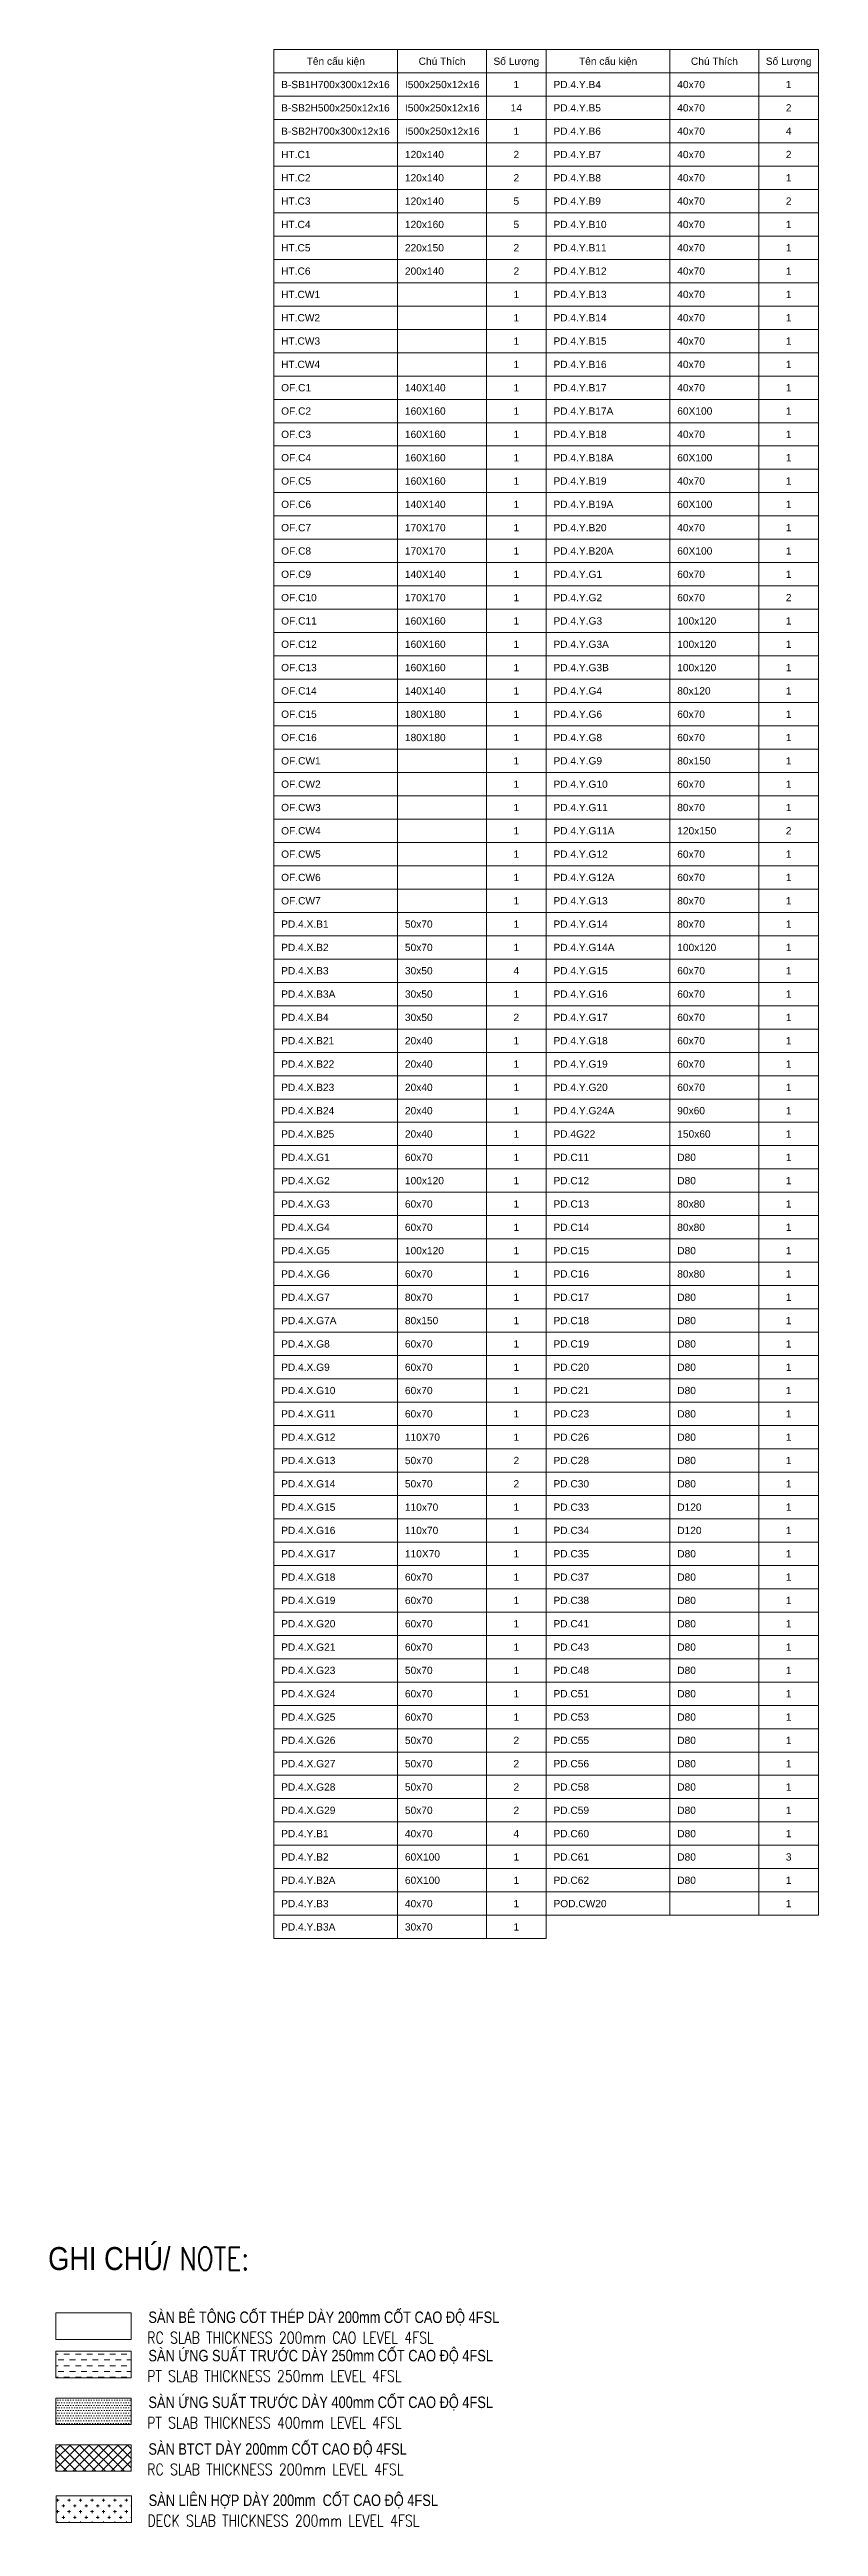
# Model space of a CAD drawing. Header units: millimetres. Extents: x 28522 to 234895, y -12075 to 97055.
# Drawn here: x 201348 to 234895, y -10902 to 97055 of the extents above; entities that cross this region are included whole.
import ezdxf
from ezdxf.enums import TextEntityAlignment as Align

# ---------------------------------------------------------------- set-up
doc = ezdxf.new("R2010")
doc.units = ezdxf.units.MM
doc.header["$MEASUREMENT"] = 0
for name, color, linetype, lineweight in [('NDC_FRAME', 7, 'Continuous', 20), ('NDC_S_CONTINUOUS', 3, 'Continuous', 20), ('NDC_S_ENG TEXT', 2, 'Continuous', 20), ('NDC_S_HATCH MATERIAL', 8, 'Continuous', 13), ('NDC_S_VN TEXT', 7, 'Continuous', 20)]:
    doc.layers.add(name, color=color, linetype=linetype, lineweight=lineweight)
doc.styles.add('NDC_ARIAL', font='arial.ttf', dxfattribs={"width": 0.85})
doc.styles.add('NDC_EN TXT', font='romans.shx', dxfattribs={"width": 0.8})
doc.styles.add('NDC_VIE TXT', font='arial.ttf', dxfattribs={"width": 0.8})

msp = doc.modelspace()

# ---------------------------------------------------------------- texts
at = {"layer": 'NDC_S_ENG TEXT', "style": 'NDC_EN TXT', "width": 0.8}
for s, height, p in [('NOTE:', 1000, (207007, 275)), ('RC SLAB THICKNESS 200mm CAO LEVEL 4FSL', 500, (205612, -2926)), ('PT SLAB THICKNESS 250mm LEVEL 4FSL', 500, (205612, -4598)), ('PT SLAB THICKNESS 400mm LEVEL 4FSL', 500, (205612, -6633)), ('RC SLAB THICKNESS 200mm LEVEL 4FSL', 500, (205612, -8668)), ('DECK SLAB THICKNESS 200mm LEVEL 4FSL', 500, (205623, -10902))]:
    msp.add_text(s, height=height, dxfattribs=at).set_placement(p)
at = {"layer": 'NDC_S_VN TEXT', "style": 'NDC_ARIAL'}
for s, height, p in [('Tên cấu kiện', 317.65, (213835, 96546)), ('Chú Thích', 317.6, (218473, 96546)), ('Số Lượng', 317.6, (221713, 96546)), ('Tên cấu kiện', 317.65, (225715, 96546)), ('Chú Thích', 317.6, (230353, 96546)), ('Số Lượng', 317.6, (233593, 96546)), ('1', 318, (221713, 95530)), ('1', 318, (233593, 95530)), ('14', 317.6, (221713, 94513)), ('2', 318, (233593, 94513)), ('1', 318, (221713, 93497)), ('4', 318, (233593, 93497)), ('2', 318, (221713, 92480)), ('2', 318, (233593, 92480)), ('2', 318, (221713, 91464)), ('1', 318, (233593, 91464)), ('5', 318, (221713, 90448)), ('2', 318, (233593, 90448)), ('5', 318, (221713, 89431)), ('2', 318, (221713, 88415)), ('1', 318, (233593, 89431)), ('1', 318, (233593, 88415)), ('2', 318, (221713, 87398)), ('1', 318, (233593, 87398)), ('1', 318, (221713, 86382)), ('1', 318, (233593, 86382)), ('1', 318, (221713, 85365)), ('1', 318, (233593, 85365)), ('1', 318, (221713, 84349)), ('1', 318, (233593, 84349)), ('1', 318, (221713, 83332)), ('1', 318, (233593, 83332)), ('1', 318, (221713, 82316)), ('1', 318, (233593, 82316)), ('1', 318, (221713, 81299)), ('1', 318, (233593, 81299)), ('1', 318, (221713, 80283)), ('1', 318, (233593, 80283)), ('1', 318, (221713, 79266)), ('1', 318, (233593, 79266)), ('1', 318, (221713, 78250)), ('1', 318, (233593, 78250)), ('1', 318, (221713, 77233)), ('1', 318, (233593, 77233)), ('1', 318, (221713, 76217)), ('1', 318, (233593, 76217)), ('1', 318, (221713, 75200)), ('1', 318, (233593, 75200)), ('1', 318, (221713, 74184)), ('1', 318, (233593, 74184)), ('1', 318, (221713, 73168)), ('2', 318, (233593, 73168)), ('1', 318, (221713, 72151)), ('1', 318, (221713, 71135)), ('1', 318, (233593, 72151)), ('1', 318, (233593, 71135)), ('1', 318, (221713, 70118)), ('1', 318, (233593, 70118)), ('1', 318, (221713, 69102)), ('1', 318, (233593, 69102)), ('1', 318, (221713, 68085)), ('1', 318, (233593, 68085)), ('1', 318, (221713, 67069)), ('1', 318, (233593, 67069)), ('1', 318, (221713, 66052)), ('1', 318, (233593, 66052)), ('1', 318, (221713, 65036)), ('1', 318, (233593, 65036)), ('1', 318, (221713, 64019)), ('1', 318, (233593, 64019)), ('1', 318, (221713, 63003)), ('2', 318, (233593, 63003)), ('1', 318, (221713, 61986)), ('1', 318, (233593, 61986)), ('1', 318, (221713, 60970)), ('1', 318, (233593, 60970)), ('1', 318, (221713, 59953)), ('1', 318, (233593, 59953)), ('1', 318, (221713, 58937)), ('1', 318, (233593, 58937)), ('1', 318, (221713, 57920)), ('1', 318, (233593, 57920)), ('4', 318, (221713, 56904)), ('1', 318, (233593, 56904)), ('1', 318, (221713, 55888)), ('1', 318, (233593, 55888)), ('2', 318, (221713, 54871)), ('1', 318, (221713, 53855)), ('1', 318, (233593, 54871)), ('1', 318, (233593, 53855)), ('1', 318, (221713, 52838)), ('1', 318, (233593, 52838)), ('1', 318, (221713, 51822)), ('1', 318, (233593, 51822)), ('1', 318, (221713, 50805)), ('1', 318, (233593, 50805)), ('1', 318, (221713, 49789)), ('1', 318, (233593, 49789)), ('1', 318, (221713, 48772)), ('1', 318, (233593, 48772)), ('1', 318, (221713, 47756)), ('1', 318, (233593, 47756)), ('1', 318, (221713, 46739)), ('1', 318, (233593, 46739)), ('1', 318, (221713, 45723)), ('1', 318, (233593, 45723)), ('1', 318, (221713, 44706)), ('1', 318, (233593, 44706)), ('1', 318, (221713, 43690)), ('1', 318, (233593, 43690)), ('1', 318, (221713, 42673)), ('1', 318, (233593, 42673)), ('1', 318, (221713, 41657)), ('1', 318, (233593, 41657)), ('1', 318, (221713, 40640)), ('1', 318, (233593, 40640)), ('1', 318, (221713, 39624)), ('1', 318, (233593, 39624)), ('1', 318, (221713, 38608)), ('1', 318, (233593, 38608)), ('1', 318, (221713, 37591)), ('1', 318, (221713, 36575)), ('1', 318, (233593, 37591)), ('1', 318, (233593, 36575)), ('2', 318, (221713, 35558)), ('1', 318, (233593, 35558)), ('2', 318, (221713, 34542)), ('1', 318, (233593, 34542)), ('1', 318, (221713, 33525)), ('1', 318, (233593, 33525)), ('1', 318, (221713, 32509)), ('1', 318, (233593, 32509)), ('1', 318, (221713, 31492)), ('1', 318, (233593, 31492)), ('1', 318, (221713, 30476)), ('1', 318, (233593, 30476)), ('1', 318, (221713, 29459)), ('1', 318, (233593, 29459)), ('1', 318, (221713, 28443)), ('1', 318, (233593, 28443)), ('1', 318, (221713, 27426)), ('1', 318, (233593, 27426)), ('1', 318, (221713, 26410)), ('1', 318, (233593, 26410)), ('1', 318, (221713, 25393)), ('1', 318, (233593, 25393)), ('1', 318, (221713, 24377)), ('1', 318, (233593, 24377)), ('2', 318, (221713, 23360)), ('1', 318, (233593, 23360)), ('2', 318, (221713, 22344)), ('1', 318, (233593, 22344)), ('2', 318, (221713, 21328)), ('1', 318, (233593, 21328)), ('4', 318, (221713, 19295)), ('2', 318, (221713, 20311)), ('1', 318, (233593, 20311)), ('1', 318, (233593, 19295)), ('1', 318, (221713, 18278)), ('3', 318, (233593, 18278)), ('1', 318, (221713, 17262)), ('1', 318, (233593, 17262)), ('1', 318, (221713, 16245)), ('1', 318, (233593, 16245)), ('1', 318, (221713, 15229))]:
    msp.add_text(s, height=height, dxfattribs=at).set_placement(p, align=Align.MIDDLE_CENTER)
for s, height, p in [('B-SB1H700x300x12x16', 317.65, (211453, 95530)), ('I500x250x12x16', 317.65, (216853, 95530)), ('PD.4.Y.B4', 317.6, (223333, 95530)), ('40x70', 317.6, (228733, 95530)), ('B-SB2H500x250x12x16', 317.65, (211453, 94513)), ('I500x250x12x16', 317.65, (216853, 94513)), ('PD.4.Y.B5', 317.6, (223333, 94513)), ('40x70', 317.6, (228733, 94513)), ('B-SB2H700x300x12x16', 317.65, (211453, 93497)), ('I500x250x12x16', 317.65, (216853, 93497)), ('PD.4.Y.B6', 317.6, (223333, 93497)), ('40x70', 317.6, (228733, 93497)), ('HT.C1', 317.6, (211453, 92480)), ('120x140', 317.6, (216853, 92480)), ('PD.4.Y.B7', 317.6, (223333, 92480)), ('40x70', 317.6, (228733, 92480)), ('HT.C2', 317.6, (211453, 91464)), ('120x140', 317.6, (216853, 91464)), ('PD.4.Y.B8', 317.6, (223333, 91464)), ('40x70', 317.6, (228733, 91464)), ('HT.C3', 317.6, (211453, 90448)), ('120x140', 317.6, (216853, 90448)), ('PD.4.Y.B9', 317.6, (223333, 90448)), ('40x70', 317.6, (228733, 90448)), ('HT.C4', 317.6, (211453, 89431)), ('HT.C5', 317.6, (211453, 88415)), ('220x150', 317.6, (216853, 88415)), ('120x160', 317.6, (216853, 89431)), ('PD.4.Y.B10', 317.6, (223333, 89431)), ('PD.4.Y.B11', 317.6, (223333, 88415)), ('40x70', 317.6, (228733, 89431)), ('40x70', 317.6, (228733, 88415)), ('HT.C6', 317.6, (211453, 87398)), ('200x140', 317.6, (216853, 87398)), ('PD.4.Y.B12', 317.6, (223333, 87398)), ('40x70', 317.6, (228733, 87398)), ('HT.CW1', 317.6, (211453, 86382)), ('PD.4.Y.B13', 317.6, (223333, 86382)), ('40x70', 317.6, (228733, 86382)), ('HT.CW2', 317.6, (211453, 85365)), ('PD.4.Y.B14', 317.6, (223333, 85365)), ('40x70', 317.6, (228733, 85365)), ('HT.CW3', 317.6, (211453, 84349)), ('PD.4.Y.B15', 317.6, (223333, 84349)), ('40x70', 317.6, (228733, 84349)), ('HT.CW4', 317.6, (211453, 83332)), ('PD.4.Y.B16', 317.6, (223333, 83332)), ('40x70', 317.6, (228733, 83332)), ('OF.C1', 317.6, (211453, 82316)), ('140X140', 317.6, (216853, 82316)), ('PD.4.Y.B17', 317.6, (223333, 82316)), ('40x70', 317.6, (228733, 82316)), ('OF.C2', 317.6, (211453, 81299)), ('160X160', 317.6, (216853, 81299)), ('PD.4.Y.B17A', 317.65, (223333, 81299)), ('60X100', 317.6, (228733, 81299)), ('OF.C3', 317.6, (211453, 80283)), ('160X160', 317.6, (216853, 80283)), ('PD.4.Y.B18', 317.6, (223333, 80283)), ('40x70', 317.6, (228733, 80283)), ('OF.C4', 317.6, (211453, 79266)), ('160X160', 317.6, (216853, 79266)), ('PD.4.Y.B18A', 317.65, (223333, 79266)), ('60X100', 317.6, (228733, 79266)), ('OF.C5', 317.6, (211453, 78250)), ('160X160', 317.6, (216853, 78250)), ('PD.4.Y.B19', 317.6, (223333, 78250)), ('40x70', 317.6, (228733, 78250)), ('OF.C6', 317.6, (211453, 77233)), ('140X140', 317.6, (216853, 77233)), ('PD.4.Y.B19A', 317.65, (223333, 77233)), ('60X100', 317.6, (228733, 77233)), ('OF.C7', 317.6, (211453, 76217)), ('170X170', 317.6, (216853, 76217)), ('PD.4.Y.B20', 317.6, (223333, 76217)), ('40x70', 317.6, (228733, 76217)), ('OF.C8', 317.6, (211453, 75200)), ('170X170', 317.6, (216853, 75200)), ('PD.4.Y.B20A', 317.65, (223333, 75200)), ('60X100', 317.6, (228733, 75200)), ('OF.C9', 317.6, (211453, 74184)), ('140X140', 317.6, (216853, 74184)), ('PD.4.Y.G1', 317.6, (223333, 74184)), ('60x70', 317.6, (228733, 74184)), ('OF.C10', 317.6, (211453, 73168)), ('170X170', 317.6, (216853, 73168)), ('PD.4.Y.G2', 317.6, (223333, 73168)), ('60x70', 317.6, (228733, 73168)), ('OF.C11', 317.6, (211453, 72151)), ('OF.C12', 317.6, (211453, 71135)), ('160X160', 317.6, (216853, 72151)), ('160X160', 317.6, (216853, 71135)), ('PD.4.Y.G3', 317.6, (223333, 72151)), ('PD.4.Y.G3A', 317.6, (223333, 71135)), ('100x120', 317.6, (228733, 72151)), ('100x120', 317.6, (228733, 71135)), ('OF.C13', 317.6, (211453, 70118)), ('160X160', 317.6, (216853, 70118)), ('PD.4.Y.G3B', 317.6, (223333, 70118)), ('100x120', 317.6, (228733, 70118)), ('OF.C14', 317.6, (211453, 69102)), ('140X140', 317.6, (216853, 69102)), ('PD.4.Y.G4', 317.6, (223333, 69102)), ('80x120', 317.6, (228733, 69102)), ('OF.C15', 317.6, (211453, 68085)), ('180X180', 317.6, (216853, 68085)), ('PD.4.Y.G6', 317.6, (223333, 68085)), ('60x70', 317.6, (228733, 68085)), ('OF.C16', 317.6, (211453, 67069)), ('180X180', 317.6, (216853, 67069)), ('PD.4.Y.G8', 317.6, (223333, 67069)), ('60x70', 317.6, (228733, 67069)), ('PD.4.Y.G9', 317.6, (223333, 66052)), ('80x150', 317.6, (228733, 66052)), ('PD.4.Y.G10', 317.6, (223333, 65036)), ('60x70', 317.6, (228733, 65036)), ('PD.4.Y.G11', 317.6, (223333, 64019)), ('80x70', 317.6, (228733, 64019)), ('PD.4.Y.G11A', 317.65, (223333, 63003)), ('120x150', 317.6, (228733, 63003)), ('PD.4.Y.G12', 317.6, (223333, 61986)), ('60x70', 317.6, (228733, 61986)), ('PD.4.Y.G12A', 317.65, (223333, 60970)), ('60x70', 317.6, (228733, 60970)), ('PD.4.Y.G13', 317.6, (223333, 59953)), ('80x70', 317.6, (228733, 59953)), ('PD.4.X.B1', 317.6, (211453, 58937)), ('50x70', 317.6, (216853, 58937)), ('PD.4.Y.G14', 317.6, (223333, 58937)), ('80x70', 317.6, (228733, 58937)), ('PD.4.X.B2', 317.6, (211453, 57920)), ('50x70', 317.6, (216853, 57920)), ('PD.4.Y.G14A', 317.65, (223333, 57920)), ('100x120', 317.6, (228733, 57920)), ('PD.4.X.B3', 317.6, (211453, 56904)), ('30x50', 317.6, (216853, 56904)), ('PD.4.Y.G15', 317.6, (223333, 56904)), ('60x70', 317.6, (228733, 56904)), ('PD.4.X.B3A', 317.6, (211453, 55888)), ('30x50', 317.6, (216853, 55888)), ('PD.4.Y.G16', 317.6, (223333, 55888)), ('60x70', 317.6, (228733, 55888)), ('PD.4.X.B4', 317.6, (211453, 54871)), ('PD.4.X.B21', 317.6, (211453, 53855)), ('30x50', 317.6, (216853, 54871)), ('20x40', 317.6, (216853, 53855)), ('PD.4.Y.G17', 317.6, (223333, 54871)), ('PD.4.Y.G18', 317.6, (223333, 53855)), ('60x70', 317.6, (228733, 54871)), ('60x70', 317.6, (228733, 53855)), ('PD.4.X.B22', 317.6, (211453, 52838)), ('20x40', 317.6, (216853, 52838)), ('PD.4.Y.G19', 317.6, (223333, 52838)), ('60x70', 317.6, (228733, 52838)), ('PD.4.X.B23', 317.6, (211453, 51822)), ('20x40', 317.6, (216853, 51822)), ('PD.4.Y.G20', 317.6, (223333, 51822)), ('60x70', 317.6, (228733, 51822)), ('PD.4.X.B24', 317.6, (211453, 50805)), ('20x40', 317.6, (216853, 50805)), ('PD.4.Y.G24A', 317.65, (223333, 50805)), ('90x60', 317.6, (228733, 50805)), ('PD.4.X.B25', 317.6, (211453, 49789)), ('20x40', 317.6, (216853, 49789)), ('PD.4G22', 317.6, (223333, 49789)), ('150x60', 317.6, (228733, 49789)), ('PD.4.X.G1', 317.6, (211453, 48772)), ('60x70', 317.6, (216853, 48772)), ('PD.C11', 317.6, (223333, 48772)), ('D80', 317.6, (228733, 48772)), ('PD.4.X.G2', 317.6, (211453, 47756)), ('100x120', 317.6, (216853, 47756)), ('PD.C12', 317.6, (223333, 47756)), ('D80', 317.6, (228733, 47756)), ('PD.4.X.G3', 317.6, (211453, 46739)), ('60x70', 317.6, (216853, 46739)), ('PD.C13', 317.6, (223333, 46739)), ('80x80', 317.6, (228733, 46739)), ('PD.4.X.G4', 317.6, (211453, 45723)), ('60x70', 317.6, (216853, 45723)), ('PD.C14', 317.6, (223333, 45723)), ('80x80', 317.6, (228733, 45723)), ('PD.4.X.G5', 317.6, (211453, 44706)), ('100x120', 317.6, (216853, 44706)), ('PD.C15', 317.6, (223333, 44706)), ('D80', 317.6, (228733, 44706)), ('PD.4.X.G6', 317.6, (211453, 43690)), ('60x70', 317.6, (216853, 43690)), ('PD.C16', 317.6, (223333, 43690)), ('80x80', 317.6, (228733, 43690)), ('PD.4.X.G7', 317.6, (211453, 42673)), ('80x70', 317.6, (216853, 42673)), ('PD.C17', 317.6, (223333, 42673)), ('D80', 317.6, (228733, 42673)), ('PD.4.X.G7A', 317.6, (211453, 41657)), ('80x150', 317.6, (216853, 41657)), ('PD.C18', 317.6, (223333, 41657)), ('D80', 317.6, (228733, 41657)), ('PD.4.X.G8', 317.6, (211453, 40640)), ('60x70', 317.6, (216853, 40640)), ('PD.C19', 317.6, (223333, 40640)), ('D80', 317.6, (228733, 40640)), ('PD.4.X.G9', 317.6, (211453, 39624)), ('60x70', 317.6, (216853, 39624)), ('PD.C20', 317.6, (223333, 39624)), ('D80', 317.6, (228733, 39624)), ('PD.4.X.G10', 317.6, (211453, 38608)), ('60x70', 317.6, (216853, 38608)), ('PD.C21', 317.6, (223333, 38608)), ('D80', 317.6, (228733, 38608)), ('PD.4.X.G11', 317.6, (211453, 37591)), ('PD.4.X.G12', 317.6, (211453, 36575)), ('60x70', 317.6, (216853, 37591)), ('110X70', 317.6, (216853, 36575)), ('PD.C23', 317.6, (223333, 37591)), ('PD.C26', 317.6, (223333, 36575)), ('D80', 317.6, (228733, 37591)), ('D80', 317.6, (228733, 36575)), ('PD.4.X.G13', 317.6, (211453, 35558)), ('50x70', 317.6, (216853, 35558)), ('PD.C28', 317.6, (223333, 35558)), ('D80', 317.6, (228733, 35558)), ('PD.4.X.G14', 317.6, (211453, 34542)), ('50x70', 317.6, (216853, 34542)), ('PD.C30', 317.6, (223333, 34542)), ('D80', 317.6, (228733, 34542)), ('PD.4.X.G15', 317.6, (211453, 33525)), ('110x70', 317.6, (216853, 33525)), ('PD.C33', 317.6, (223333, 33525)), ('D120', 317.6, (228733, 33525)), ('PD.4.X.G16', 317.6, (211453, 32509)), ('110x70', 317.6, (216853, 32509)), ('PD.C34', 317.6, (223333, 32509)), ('D120', 317.6, (228733, 32509)), ('PD.4.X.G17', 317.6, (211453, 31492)), ('110X70', 317.6, (216853, 31492)), ('PD.C35', 317.6, (223333, 31492)), ('D80', 317.6, (228733, 31492)), ('PD.4.X.G18', 317.6, (211453, 30476)), ('60x70', 317.6, (216853, 30476)), ('PD.C37', 317.6, (223333, 30476)), ('D80', 317.6, (228733, 30476)), ('PD.4.X.G19', 317.6, (211453, 29459)), ('60x70', 317.6, (216853, 29459)), ('PD.C38', 317.6, (223333, 29459)), ('D80', 317.6, (228733, 29459)), ('PD.4.X.G20', 317.6, (211453, 28443)), ('60x70', 317.6, (216853, 28443)), ('PD.C41', 317.6, (223333, 28443)), ('D80', 317.6, (228733, 28443)), ('PD.4.X.G21', 317.6, (211453, 27426)), ('60x70', 317.6, (216853, 27426)), ('PD.C43', 317.6, (223333, 27426)), ('D80', 317.6, (228733, 27426)), ('PD.4.X.G23', 317.6, (211453, 26410)), ('50x70', 317.6, (216853, 26410)), ('PD.C48', 317.6, (223333, 26410)), ('D80', 317.6, (228733, 26410)), ('PD.4.X.G24', 317.6, (211453, 25393)), ('60x70', 317.6, (216853, 25393)), ('PD.C51', 317.6, (223333, 25393)), ('D80', 317.6, (228733, 25393)), ('PD.4.X.G25', 317.6, (211453, 24377)), ('60x70', 317.6, (216853, 24377)), ('PD.C53', 317.6, (223333, 24377)), ('D80', 317.6, (228733, 24377)), ('PD.4.X.G26', 317.6, (211453, 23360)), ('50x70', 317.6, (216853, 23360)), ('PD.C55', 317.6, (223333, 23360)), ('D80', 317.6, (228733, 23360)), ('PD.4.X.G27', 317.6, (211453, 22344)), ('50x70', 317.6, (216853, 22344)), ('PD.C56', 317.6, (223333, 22344)), ('D80', 317.6, (228733, 22344)), ('PD.4.X.G28', 317.6, (211453, 21328)), ('50x70', 317.6, (216853, 21328)), ('PD.C58', 317.6, (223333, 21328)), ('D80', 317.6, (228733, 21328)), ('PD.4.X.G29', 317.6, (211453, 20311)), ('PD.4.Y.B1', 317.6, (211453, 19295)), ('40x70', 317.6, (216853, 19295)), ('50x70', 317.6, (216853, 20311)), ('PD.C59', 317.6, (223333, 20311)), ('PD.C60', 317.6, (223333, 19295)), ('D80', 317.6, (228733, 20311)), ('D80', 317.6, (228733, 19295)), ('PD.4.Y.B2', 317.6, (211453, 18278)), ('60X100', 317.6, (216853, 18278)), ('PD.C61', 317.6, (223333, 18278)), ('D80', 317.6, (228733, 18278)), ('PD.4.Y.B2A', 317.6, (211453, 17262)), ('60X100', 317.6, (216853, 17262)), ('PD.C62', 317.6, (223333, 17262)), ('D80', 317.6, (228733, 17262)), ('PD.4.Y.B3', 317.6, (211453, 16245)), ('40x70', 317.6, (216853, 16245)), ('POD.CW20', 317.6, (223333, 16245)), ('PD.4.Y.B3A', 317.6, (211453, 15229)), ('30x70', 317.6, (216853, 15229))]:
    msp.add_text(s, height=height, dxfattribs=at).set_placement(p, align=Align.MIDDLE_LEFT)
at = {"layer": 'NDC_S_VN TEXT', "color": 2, "style": 'NDC_ARIAL'}
for s, p in [('OF.CW1', (211453, 66052)), ('OF.CW2', (211453, 65036)), ('OF.CW3', (211453, 64019)), ('OF.CW4', (211453, 63003)), ('OF.CW5', (211453, 61986)), ('OF.CW6', (211453, 60970)), ('OF.CW7', (211453, 59953))]:
    msp.add_text(s, height=317.6, dxfattribs=at).set_placement(p, align=Align.MIDDLE_LEFT)
at = {"layer": 'NDC_S_VN TEXT', "style": 'NDC_VIE TXT', "width": 0.85}
msp.add_text('GHI CHÚ/', height=1000, dxfattribs=at).set_placement((201288, 1275), align=Align.TOP_LEFT)
at = {"layer": 'NDC_S_VN TEXT', "style": 'NDC_VIE TXT', "width": 0.8}
for s, p in [('SÀN BÊ TÔNG CỐT THÉP DÀY 200mm CỐT CAO ĐỘ 4FSL', (205663, -2034)), ('SÀN ỨNG SUẤT TRƯỚC DÀY 250mm CỐT CAO ĐỘ 4FSL', (205663, -3706)), ('SÀN ỨNG SUẤT TRƯỚC DÀY 400mm CỐT CAO ĐỘ 4FSL', (205663, -5741)), ('SÀN BTCT DÀY 200mm CỐT CAO ĐỘ 4FSL', (205663, -7776)), ('SÀN LIÊN HỢP DÀY 200mm  CỐT CAO ĐỘ 4FSL', (205674, -10011))]:
    msp.add_text(s, height=500, dxfattribs=at).set_placement(p)

# ---------------------------------------------------------------- hatches: boundary and pattern name
at = {"layer": 'NDC_S_HATCH MATERIAL'}
h = msp.add_hatch(dxfattribs=at)
h.set_pattern_fill('DASH', color=256, scale=2000)
h.set_pattern_definition([(0, (167225.83, -59144.32), (250, 250), [250, -250])])
h.paths.add_polyline_path([(201630, -3269), (204907, -3269), (204907, -4421), (201630, -4421)])
h = msp.add_hatch(dxfattribs=at)
h.set_pattern_fill('DOTS', color=256, scale=1800)
h.paths.add_polyline_path([(204907, -5304), (201630, -5304), (201630, -6456), (204907, -6456)])
h = msp.add_hatch(dxfattribs=at)
h.set_pattern_fill('CROSS', color=256, scale=1000)
h.set_pattern_definition([(0, (5140.18, 3244.74), (250, 250), [125, -375]), (90, (5202.68, 3182.24), (-250, 250), [125, -375])])
h.paths.add_polyline_path([(201640, -9573), (201640, -10725), (204918, -10725), (204918, -9573)])

# ---------------------------------------------------------------- linework, layer by layer
at = {"layer": 'NDC_FRAME'}
for p, q in [((211135, 97055), (223015, 97055)), ((211135, 97055), (211135, 14720)), ((211135, 97055), (223015, 97055)), ((216535, 97055), (216535, 14720)), ((220410, 97055), (220410, 14720)), ((223015, 97055), (223015, 14720)), ((223015, 97055), (223015, 15737)), ((223015, 97055), (234895, 97055)), ((228415, 97055), (228415, 15737)), ((232290, 97055), (232290, 15737)), ((234895, 97055), (234895, 15737)), ((211135, 96038), (223015, 96038)), ((211135, 95022), (223015, 95022)), ((223015, 96038), (234895, 96038)), ((223015, 95022), (234895, 95022)), ((211135, 94005), (223015, 94005)), ((223015, 94005), (234895, 94005)), ((211135, 92989), (223015, 92989)), ((223015, 92989), (234895, 92989)), ((211135, 91972), (223015, 91972)), ((223015, 91972), (234895, 91972)), ((211135, 90956), (223015, 90956)), ((223015, 90956), (234895, 90956)), ((211135, 89939), (223015, 89939)), ((223015, 89939), (234895, 89939)), ((211135, 88923), (223015, 88923)), ((223015, 88923), (234895, 88923)), ((211135, 87906), (223015, 87906)), ((223015, 87906), (234895, 87906)), ((211135, 86890), (223015, 86890)), ((223015, 86890), (234895, 86890)), ((211135, 85873), (223015, 85873)), ((223015, 85873), (234895, 85873)), ((211135, 84857), (223015, 84857)), ((223015, 84857), (234895, 84857)), ((211135, 83840), (223015, 83840)), ((223015, 83840), (234895, 83840)), ((211135, 82824), (223015, 82824)), ((223015, 82824), (234895, 82824)), ((211135, 81808), (223015, 81808)), ((223015, 81808), (234895, 81808)), ((211135, 80791), (223015, 80791)), ((223015, 80791), (234895, 80791)), ((211135, 79775), (223015, 79775)), ((223015, 79775), (234895, 79775)), ((211135, 78758), (223015, 78758)), ((211135, 77742), (223015, 77742)), ((223015, 78758), (234895, 78758)), ((223015, 77742), (234895, 77742)), ((211135, 76725), (223015, 76725)), ((223015, 76725), (234895, 76725)), ((211135, 75709), (223015, 75709)), ((223015, 75709), (234895, 75709)), ((211135, 74692), (223015, 74692)), ((223015, 74692), (234895, 74692)), ((211135, 73676), (223015, 73676)), ((223015, 73676), (234895, 73676)), ((211135, 72659), (223015, 72659)), ((223015, 72659), (234895, 72659)), ((211135, 71643), (223015, 71643)), ((223015, 71643), (234895, 71643)), ((211135, 70626), (223015, 70626)), ((223015, 70626), (234895, 70626)), ((211135, 69610), (223015, 69610)), ((223015, 69610), (234895, 69610)), ((211135, 68593), (223015, 68593)), ((223015, 68593), (234895, 68593)), ((211135, 67577), (223015, 67577)), ((223015, 67577), (234895, 67577)), ((211135, 66560), (223015, 66560)), ((223015, 66560), (234895, 66560)), ((211135, 65544), (223015, 65544)), ((223015, 65544), (234895, 65544)), ((211135, 64528), (223015, 64528)), ((223015, 64528), (234895, 64528)), ((211135, 63511), (223015, 63511)), ((223015, 63511), (234895, 63511)), ((211135, 62495), (223015, 62495)), ((223015, 62495), (234895, 62495)), ((211135, 61478), (223015, 61478)), ((211135, 60462), (223015, 60462)), ((223015, 61478), (234895, 61478)), ((223015, 60462), (234895, 60462)), ((211135, 59445), (223015, 59445)), ((223015, 59445), (234895, 59445)), ((211135, 58429), (223015, 58429)), ((223015, 58429), (234895, 58429)), ((211135, 57412), (223015, 57412)), ((223015, 57412), (234895, 57412)), ((211135, 56396), (223015, 56396)), ((223015, 56396), (234895, 56396)), ((211135, 55379), (223015, 55379)), ((223015, 55379), (234895, 55379)), ((211135, 54363), (223015, 54363)), ((223015, 54363), (234895, 54363)), ((211135, 53346), (223015, 53346)), ((223015, 53346), (234895, 53346)), ((211135, 52330), (223015, 52330)), ((223015, 52330), (234895, 52330)), ((211135, 51313), (223015, 51313)), ((223015, 51313), (234895, 51313)), ((211135, 50297), (223015, 50297)), ((223015, 50297), (234895, 50297)), ((211135, 49280), (223015, 49280)), ((223015, 49280), (234895, 49280)), ((211135, 48264), (223015, 48264)), ((223015, 48264), (234895, 48264)), ((211135, 47248), (223015, 47248)), ((223015, 47248), (234895, 47248)), ((211135, 46231), (223015, 46231)), ((223015, 46231), (234895, 46231)), ((211135, 45215), (223015, 45215)), ((223015, 45215), (234895, 45215)), ((211135, 44198), (223015, 44198)), ((223015, 44198), (234895, 44198)), ((211135, 43182), (223015, 43182)), ((211135, 42165), (223015, 42165)), ((223015, 43182), (234895, 43182)), ((223015, 42165), (234895, 42165)), ((211135, 41149), (223015, 41149)), ((223015, 41149), (234895, 41149)), ((211135, 40132), (223015, 40132)), ((223015, 40132), (234895, 40132)), ((211135, 39116), (223015, 39116)), ((223015, 39116), (234895, 39116)), ((211135, 38099), (223015, 38099)), ((223015, 38099), (234895, 38099)), ((211135, 37083), (223015, 37083)), ((223015, 37083), (234895, 37083)), ((211135, 36066), (223015, 36066)), ((223015, 36066), (234895, 36066)), ((211135, 35050), (223015, 35050)), ((223015, 35050), (234895, 35050)), ((211135, 34033), (223015, 34033)), ((223015, 34033), (234895, 34033)), ((211135, 33017), (223015, 33017)), ((223015, 33017), (234895, 33017)), ((211135, 32000), (223015, 32000)), ((223015, 32000), (234895, 32000)), ((211135, 30984), (223015, 30984)), ((223015, 30984), (234895, 30984)), ((211135, 29968), (223015, 29968)), ((223015, 29968), (234895, 29968)), ((211135, 28951), (223015, 28951)), ((223015, 28951), (234895, 28951)), ((211135, 27935), (223015, 27935)), ((223015, 27935), (234895, 27935)), ((211135, 26918), (223015, 26918)), ((223015, 26918), (234895, 26918)), ((211135, 25902), (223015, 25902)), ((211135, 24885), (223015, 24885)), ((223015, 25902), (234895, 25902)), ((223015, 24885), (234895, 24885)), ((211135, 23869), (223015, 23869)), ((223015, 23869), (234895, 23869)), ((211135, 22852), (223015, 22852)), ((223015, 22852), (234895, 22852)), ((211135, 21836), (223015, 21836)), ((223015, 21836), (234895, 21836)), ((211135, 20819), (223015, 20819)), ((223015, 20819), (234895, 20819)), ((211135, 19803), (223015, 19803)), ((223015, 19803), (234895, 19803)), ((211135, 18786), (223015, 18786)), ((223015, 18786), (234895, 18786)), ((211135, 17770), (223015, 17770)), ((223015, 17770), (234895, 17770)), ((211135, 16753), (223015, 16753)), ((223015, 16753), (234895, 16753)), ((211135, 15737), (223015, 15737)), ((223015, 15737), (234895, 15737)), ((211135, 14720), (223015, 14720))]:
    msp.add_line(p, q, dxfattribs=at)
at = {"layer": 'NDC_S_CONTINUOUS'}
for p, q in [((201630, -1597), (204907, -1597)), ((201630, -2749), (201630, -1597)), ((204907, -1597), (204907, -2749)), ((204907, -2749), (201630, -2749)), ((201630, -3269), (204907, -3269)), ((201630, -4421), (201630, -3269)), ((204907, -3269), (204907, -4421)), ((204907, -4421), (201630, -4421)), ((201630, -5304), (204907, -5304)), ((201630, -6456), (201630, -5304)), ((204907, -5304), (204907, -6456)), ((204907, -6456), (201630, -6456)), ((201630, -7338), (204907, -7338)), ((201630, -8491), (201630, -7338)), ((204907, -7338), (204907, -8491)), ((204907, -8491), (201630, -8491)), ((201640, -9573), (204918, -9573)), ((201640, -9573), (201640, -10725)), ((204918, -9573), (204918, -10725)), ((201640, -10725), (204918, -10725))]:
    msp.add_line(p, q, dxfattribs=at)
at = {"layer": 'NDC_S_HATCH MATERIAL', "linetype": 'Continuous', "ltscale": 500}
for p, q in [((201630, -7547), (201838, -7338)), ((201630, -7966), (202257, -7338)), ((201630, -8385), (202676, -7338)), ((202949, -8491), (201797, -7338)), ((201943, -8491), (203095, -7338)), ((203369, -8491), (202216, -7338)), ((202362, -8491), (203514, -7338)), ((203788, -8491), (202635, -7338)), ((202781, -8491), (203933, -7338)), ((204207, -8491), (203055, -7338)), ((203200, -8491), (204352, -7338)), ((204626, -8491), (203474, -7338)), ((203619, -8491), (204771, -7338)), ((204907, -8353), (203893, -7338)), ((204907, -7934), (204312, -7338)), ((204907, -7515), (204731, -7338)), ((202530, -8491), (201630, -7590)), ((202111, -8491), (201630, -8009)), ((201692, -8491), (201630, -8428)), ((204038, -8491), (204907, -7621)), ((204457, -8491), (204907, -8041)), ((204876, -8491), (204907, -8460))]:
    msp.add_line(p, q, dxfattribs=at)

msp.set_redraw_order([(e.dxf.handle, doc.entitydb.next_handle()) for e in msp.query("TEXT MTEXT ATTDEF DIMENSION ARC_DIMENSION")])  # texts and dimensions are drawn at this point

doc.saveas('drawing.dxf')
